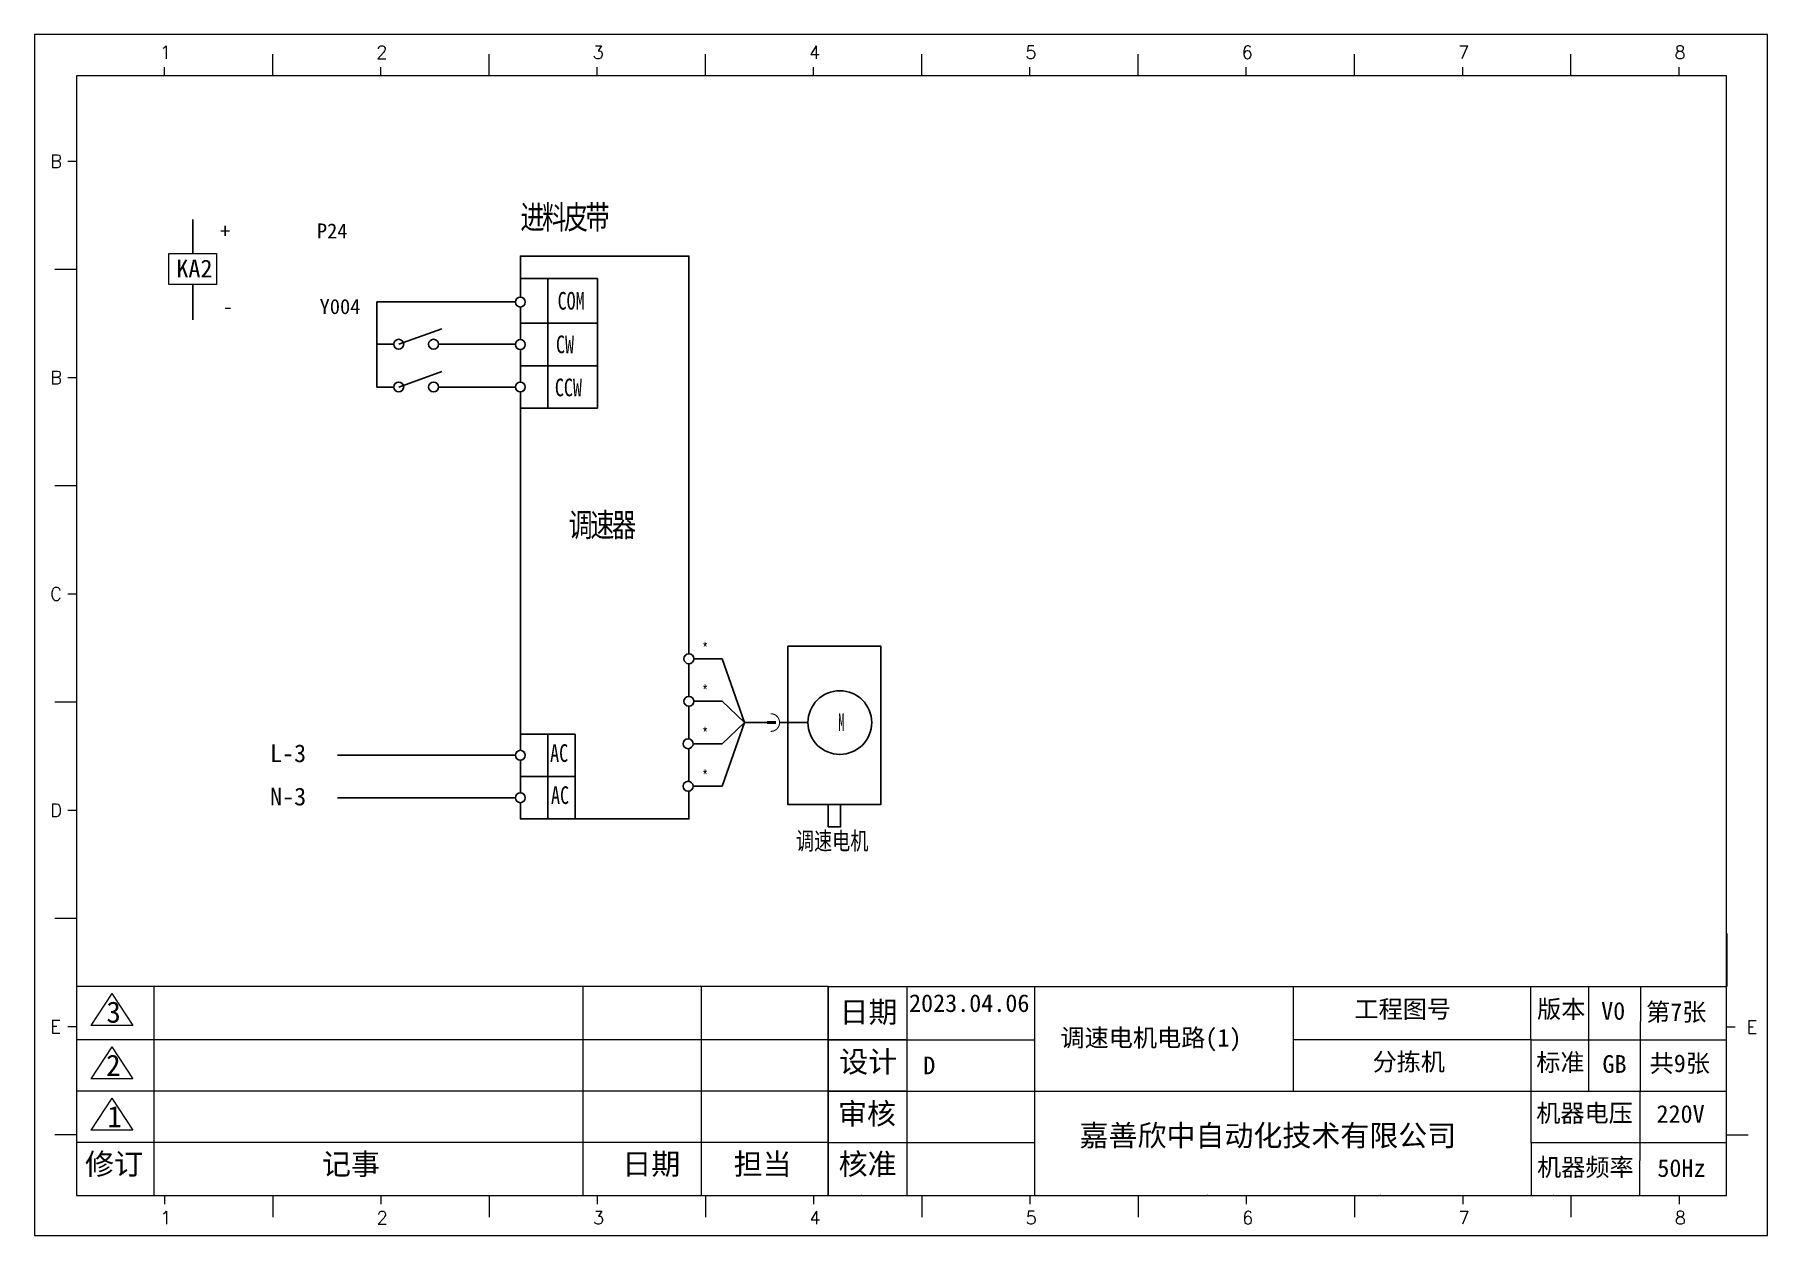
# Model space of a CAD drawing. Header units: millimetres. Extents: x 40430 to 48442, y -3636 to 4180.
# Drawn here: x 45767 to 46354, y 2495 to 2902 of the extents above; entities that cross this region are included whole.
import ezdxf
from ezdxf.enums import TextEntityAlignment as Align

# ---------------------------------------------------------------- set-up
doc = ezdxf.new("R2010")
doc.units = ezdxf.units.MM
for name, color, linetype in [('ABDE_DENG', 4, 'Continuous'), ('ABDE_LIN', 1, 'Continuous'), ('WORD', 102, 'Continuous'), ('文本', 6, 'Continuous')]:
    doc.layers.add(name, color=color, linetype=linetype)
doc.styles.add('3.0Rockwell', font='ROCK.TTF', dxfattribs={"width": 0.75, "height": 3})
doc.styles.add('5.0宋体', font='', dxfattribs={"width": 0.75, "height": 5})
doc.styles.add('5.0罗马', font='times.ttf', dxfattribs={"width": 0.5, "height": 5})
doc.styles.add('SIMPLEX', font='SIMPLEX')
doc.styles.get("Standard").update_dxf_attribs({"font": ''})
doc.styles.add('SYS', font='romans.shx', dxfattribs={"width": 0.7})
doc.styles.get('5.0宋体').set_extended_font_data('SimSun')
doc.styles.get('Standard').set_extended_font_data('SimSun')

msp = doc.modelspace()

# ---------------------------------------------------------------- texts
at = {"color": 0, "lineweight": 9, "style": 'SIMPLEX'}
for s, height, p in [('1', 4.400270579437593, (45809.2809184107, 2894.068480678645)), ('2', 4.400270579437593, (45882.61876140133, 2894.068480678645)), ('3', 4.400270579437593, (45955.95660439196, 2894.068480678645)), ('4', 4.400270579437593, (46029.29444738259, 2894.068480678645)), ('5', 4.400270579437593, (46102.63229037319, 2894.068480678645)), ('6', 4.400270579437593, (46175.97013336382, 2894.068480678645)), ('7', 4.400270579437593, (46249.30797635445, 2894.068480678645)), ('8', 4.400270579437593, (46322.64581934508, 2894.068480678645)), ('B', 4.458940853830094, (45772.08854673772, 2857.08681026161)), ('B', 4.458940853830094, (45772.08854673772, 2783.748967270985)), ('C', 4.458940853830094, (45772.08854673772, 2710.411124280356)), ('D', 4.458940853830094, (45772.08854673772, 2637.073281289733)), ('E', 4.458940853830094, (45772.08854673772, 2563.735438299104)), ('E', 4.458940853830094, (46347.03781650737, 2563.590567436426)), ('1', 4.400270579437593, (45809.41288413388, 2498.942452646324)), ('2', 4.400270579437593, (45882.75072712449, 2498.942452646324)), ('3', 4.400270579437593, (45956.08857011512, 2498.942452646324)), ('4', 4.400270579437593, (46029.42641310575, 2498.942452646324)), ('5', 4.400270579437593, (46102.76425609637, 2498.942452646324)), ('6', 4.400270579437593, (46176.102099087, 2498.942452646324)), ('7', 4.400270579437593, (46249.43994207763, 2498.942452646324)), ('8', 4.400270579437593, (46322.77778506826, 2498.942452646324))]:
    msp.add_text(s, height=height, dxfattribs=at).set_placement(p)
at = {"color": 4, "lineweight": 30, "char_height": 8, "attachment_point": 7, "style": '5.0宋体'}
for s, insert, width in [('\\pt6.667;{\\T0.9;\\C256;进料皮带}', (45931.45157010108, 2835.446041831582), 150.5853492691258), ('\\pt6.667;{\\T0.9;\\C256;调速器}', (45947.77994766487, 2731.163164121014), 28.56219995990432)]:
    msp.add_mtext(s, dxfattribs=dict(at, insert=insert, width=width))
at = {"lineweight": 9}
note = msp.add_mtext_dynamic_manual_height_columns('\\pi-15.246,l20.328,t20.328;+', width=5.082000000000001, gutter_width=12.5, heights=[5.082000000000001, 0], dxfattribs=dict(at, insert=(45824.59751518832, 2838.235126318445), char_height=5.082000000000001, attachment_point=1))
for column, words in zip(note.columns.linked_columns, ['\\pl20.328,t0,20.328;^IP24']):
    column.text = words
at = {"color": 0, "lineweight": 9, "attachment_point": 1}
for s, insert, char_height, width in [('KA2', (45814.8614259049, 2825.949615458498), 6, 12.28270072731766), ('3', (45791.14421157179, 2574.469486074286), 7.199999999993452, 80.39999999992688), ('日期', (46039.66151255593, 2574.528209209191), 7.199999999993452, 80.39999999992688), ('{\\fSimSun|b0|i0|c134|p2;工程图号}', (46214.17993471987, 2574.901696359499), 5.999999999994543, 93.94654740826618), ('{\\fSimSun|b0|i0|c134|p2;版本}', (46276.07934693055, 2574.901696359499), 5.999999999994543, 93.94654740826618), ('{\\fSimSun|b0|i0|c134|p2;V0}', (46297.79654205247, 2574.283730523235), 5.999999999994543, 93.94654740826618), ('{\\fSimSun|b0|i0|c134|p2;第7张}', (46313.01611397664, 2573.911148192625), 5.999999999994543, 93.94654740826618), ('2', (45791.0508404276, 2556.457785376197), 7.199999999993452, 80.39999999992688), ('{\\fFangSong_GB2312|b0|i0|c134|p0;设计}', (46039.53327539048, 2557.660009858943), 7.199999999993452, 80.39999999992688), ('{\\f宋体|b0|i0|c134|p2;标准}', (46275.79722516656, 2556.845903464216), 5.999999999994543, 93.94654740826618), ('{\\f宋体|b0|i0|c134|p2;GB}', (46298.23842431144, 2556.281659936239), 5.999999999994543, 93.94654740826618), ('{\\fSimSun|b0|i0|c134|p2;共9张}', (46314.23469919916, 2556.536884407809), 5.999999999994543, 93.94654740826618), ('1', (45791.48144776476, 2539.062112721179), 7.199999999993452, 80.39999999992688), ('{\\fFangSong_GB2312|b0|i0|c134|p0;审核}', (46039.12967135373, 2540.055259133837), 7.199999999993452, 80.39999999992688), ('{\\f宋体|b0|i0|c134|p2;机器电压}', (46275.79722516656, 2539.6364758609), 5.999999999994543, 93.94654740826618), ('{\\fSimSun|b0|i0|c134|p2; 220V}', (46312.4730544851, 2539.354354096911), 5.999999999994543, 93.94654740826618), ('修订', (45783.91527761336, 2522.973667954829), 7.199999999993452, 80.39999999992688), ('记事', (45864.21191158671, 2522.973667954829), 7.199999999993452, 80.39999999992688), ('日期', (45966.0405988955, 2522.973667954829), 7.199999999993452, 80.39999999992688), ('担当', (46003.75454649515, 2522.973667954829), 7.199999999993452, 80.39999999992688), ('{\\fFangSong_GB2312|b0|i0|c134|p0;核准}', (46039.35007898184, 2522.973667954829), 7.199999999993452, 80.39999999992688), ('{\\f宋体|b0|i0|c134|p2;机器频率}', (46276.07934693055, 2521.298561201629), 5.999999999994543, 93.94654740826618), ('{\\f宋体|b0|i0|c134|p2; 50Hz}', (46312.75517624909, 2521.016439437641), 5.999999999994543, 93.94654740826618)]:
    msp.add_mtext(s, dxfattribs=dict(at, insert=insert, char_height=char_height, width=width))
at = {"lineweight": 9}
note = msp.add_mtext_dynamic_manual_height_columns('\\pi-15.246,l25.41,t25.41;-', width=5.082000000000001, gutter_width=12.5, heights=[5.082000000000001, 0], dxfattribs=dict(at, insert=(45820.42747208583, 2812.605019214932), char_height=5.082000000000001, attachment_point=1))
for column, words in zip(note.columns.linked_columns, ['\\pl25.41,t0,25.41;^I Y004']):
    column.text = words
at = {"char_height": 6, "attachment_point": 1}
for s, insert, width, style in [('{\\fSimSun|b0|i0|c0|p2;\\C6;M}', (46039.2520896122, 2672.151011037974), 248.1409206612446, '5.0罗马'), ('{\\C6;调速电机}', (46024.8684559234, 2631.914440204927), 52.71491163262471, '5.0宋体')]:
    msp.add_mtext(s, dxfattribs=dict(at, insert=insert, width=width, style=style))
at = {"lineweight": 9, "attachment_point": 1}
for s, insert, char_height, width in [('2023.04.06', (46063.19559682742, 2576.917896317915), 5.999999999994543, 93.94654740826618), ('{\\fSimSun|b0|i0|c134|p2;D}', (46068.01867252157, 2555.796090628724), 6, 93.94654740835162), ('分拣机', (46220.32041220645, 2557.022219094025), 5.999999999994543, 93.94654740826618), ('{\\fSimSun|b1|i0|c134|p34;嘉善欣中自动化技术有限公司}', (46120.99761910854, 2532.629160201055), 7.199999999993452, 179.078118627901)]:
    msp.add_mtext(s, dxfattribs=dict(at, insert=insert, char_height=char_height, width=width))
at = {"color": 0, "lineweight": 9, "insert": (46114.52654652569, 2565.179283754771), "char_height": 5.999999999994543, "attachment_point": 1}
msp.add_mtext_dynamic_manual_height_columns('调速电机电路(1)', width=75.01224434101823, gutter_width=12.5, heights=[0], dxfattribs=at)
at = {"layer": 'WORD', "char_height": 4, "attachment_point": 1, "style": '3.0Rockwell'}
for insert, width in [((45993.06275942939, 2696.130465292217), 7.819946757956495), ((45993.06275942939, 2681.730465292219), 5.727567857360555), ((45993.06275942939, 2667.33046529222), 6.525171708300332), ((45993.06275942939, 2652.93046529222), 7.424227630221139)]:
    msp.add_mtext('{\\fSimSun|b0|i0|c134|p2;*}', dxfattribs=dict(at, insert=insert, width=width))
at = {"layer": '文本', "color": 0, "char_height": 6, "width": 50.76668478651963, "attachment_point": 1, "style": '5.0宋体'}
for s, insert in [('COM', (45944.08589089124, 2815.013791733964)), ('CW', (45943.5303547873, 2800.24723850692)), ('CCW', (45943.15119225261, 2785.638217290737)), ('{\\W1;\\C256;L-3}', (45846.59577704583, 2661.617211362161)), ('AC', (45941.53944631946, 2661.691591218985)), ('{\\W1;\\C256;N-3}', (45846.61828499957, 2646.957302210065)), ('AC', (45941.84566172145, 2647.427375703012))]:
    msp.add_mtext(s, dxfattribs=dict(at, insert=insert))

# ---------------------------------------------------------------- blocks, each defined once
blk = doc.blocks.new('S_110')
at = {"color": 3, "linetype": 'Continuous', "const_width": 0.3}
blk.add_lwpolyline([(-2.5, -2.5, -1), (2.5, -2.5, -1)], format="xyb", dxfattribs=at)
at = {"color": 3, "linetype": 'Continuous'}
blk.add_lwpolyline([(0, 0), (0, 2.733000000000174)], dxfattribs=at)
for points, const_width in [([(0, -3.557877853301761), (0, -1.057877853301761)], 0.9), ([(0, -5.233000000000174), (0, -2.5)], 0.3)]:
    blk.add_lwpolyline(points, dxfattribs=dict(at, const_width=const_width))
at = {"style": 'SYS', "width": 0.7, "flags": 1}
for tag in ['XYVALUE', 'VALUE']:
    blk.add_attdef(tag, text='', height=0.02, dxfattribs=at).set_placement((0.1149999999997817, 5.733000000000174), align=Align.MIDDLE)
blk = doc.blocks.new('插头和插座')
at = {"layer": 'ABDE_DENG', "linetype": 'Continuous', "rotation": 90}
blk.add_blockref('S_110', (-5.233000000000174, 0), dxfattribs=at)

# ---------------------------------------------------------------- linework, layer by layer
at = {"color": 0, "lineweight": 9}
for p, q in [((45847.50687039174, 2888.323013918978), (45847.50687039174, 2895.65679821804)), ((45920.84471338237, 2888.323013918978), (45920.84471338237, 2895.65679821804)), ((45994.18255637298, 2888.323013918978), (45994.18255637298, 2895.65679821804)), ((46067.52039936361, 2888.323013918978), (46067.52039936361, 2895.65679821804)), ((46140.85824235424, 2888.323013918978), (46140.85824235424, 2895.65679821804)), ((46214.19608534487, 2888.323013918978), (46214.19608534487, 2895.65679821804)), ((46287.5339283355, 2888.323013918978), (46287.5339283355, 2895.65679821804)), ((45810.83794889643, 2888.323013918978), (45810.83794889643, 2891.256527638607)), ((45884.17579188706, 2888.323013918978), (45884.17579188706, 2891.256527638607)), ((45957.51363487767, 2888.323013918978), (45957.51363487767, 2891.256527638607)), ((46030.85147786829, 2888.323013918978), (46030.85147786829, 2891.256527638607)), ((46104.18932085892, 2888.323013918978), (46104.18932085892, 2891.256527638607)), ((46177.52716384955, 2888.323013918978), (46177.52716384955, 2891.256527638607)), ((46250.86500684018, 2888.323013918978), (46250.86500684018, 2891.256527638607)), ((46324.20284983081, 2888.323013918978), (46324.20284983081, 2891.256527638607)), ((46340.33717528875, 2888.323013918978), (45780.97522493318, 2888.323013918978)), ((45780.97522493318, 2888.323013918978), (45780.97522493318, 2508.709533477781)), ((46340.33717528875, 2508.709533477781), (46340.33717528875, 2888.323013918978)), ((45780.97522493318, 2859.249755404378), (45778.04171121356, 2859.249755404378)), ((45780.97522493318, 2822.580833909064), (45773.64144063411, 2822.580833909064)), ((45780.97522493318, 2785.91191241375), (45778.04171121356, 2785.91191241375)), ((45780.97522493318, 2749.242990918436), (45773.64144063411, 2749.242990918436)), ((45780.97522493318, 2712.574069423122), (45778.04171121356, 2712.574069423122)), ((45780.97522493318, 2675.905147927807), (45773.64144063411, 2675.905147927807)), ((45780.97522493318, 2639.236226432497), (45778.04171121356, 2639.236226432497)), ((45780.97522493318, 2602.567304937183), (45773.64144063411, 2602.567304937183)), ((46340.33840715254, 2597.513944193392), (46340.33840715254, 2579.553932805056)), ((45807.23618802844, 2579.524280183995), (45807.23618802844, 2508.709533477781)), ((45952.62891838468, 2579.524280183995), (45952.62891838468, 2508.709533477781)), ((45992.79152484629, 2579.524280183995), (45992.79152484629, 2508.709533477781)), ((46035.80859555975, 2579.524280183995), (46035.80859555975, 2508.72428018406)), ((46035.80859555975, 2579.522996257635), (46340.33717528875, 2579.509533477717)), ((46062.43383657021, 2579.509533477717), (46062.43383657021, 2508.709533477781)), ((46105.73717528897, 2579.509533477717), (46105.73717528897, 2508.709533477781)), ((46193.44499679642, 2579.594460517139), (46193.44499679642, 2544.047118254552)), ((46273.84969953322, 2579.594460517139), (46274.0714957294, 2508.74048316263)), ((46293.51978032503, 2579.471517917047), (46293.48164980536, 2544.094220139551)), ((46311.08977237974, 2579.594460517139), (46310.80889497179, 2508.717520088602)), ((45793.02638925034, 2577.140906322819), (45785.92072615292, 2566.302860236282)), ((45793.02638925034, 2577.140906322819), (45800.13205234776, 2566.302860236282)), ((45780.97522493318, 2565.898383441868), (45778.04171121356, 2565.898383441868)), ((46062.06955865501, 2561.519952851014), (45780.97522493318, 2561.512579497875)), ((45800.13205234776, 2566.302860236282), (45785.92072615292, 2566.302860236282)), ((46035.80859555975, 2561.519952851014), (46105.73717528897, 2561.509533477735)), ((46273.90631128849, 2561.509533477735), (46193.44499679642, 2561.509533477735)), ((46273.84969953322, 2561.509533477735), (46340.33717528875, 2561.509533477735)), ((46340.33717528875, 2565.898383441874), (46343.27068900837, 2565.898383441874)), ((45793.02593294645, 2559.129205624729), (45785.92026984903, 2548.291159538192)), ((45793.02593294645, 2559.129205624729), (45800.13159604387, 2548.291159538192)), ((46062.06955865501, 2544.124280184028), (45780.97522493318, 2544.116906830889)), ((45800.13159604387, 2548.291159538192), (45785.92026984903, 2548.291159538192)), ((46035.80859555975, 2544.11995285103), (46105.73717528897, 2544.10953347775)), ((46105.73717528897, 2544.10953347775), (46340.33717528875, 2544.109533477751)), ((45793.02638925034, 2541.733532969712), (45785.92072615292, 2530.895486883174)), ((45793.02638925034, 2541.733532969712), (45800.13205234776, 2530.895486883174)), ((45780.97522493318, 2529.229461946559), (45773.64144063411, 2529.229461946559)), ((46035.80859555975, 2526.719971576184), (45780.97522493318, 2526.719971576184)), ((45800.13205234776, 2530.895486883174), (45785.92072615292, 2530.895486883174)), ((46035.80859555975, 2526.719971576184), (46105.71778209975, 2526.709555092493)), ((46274.13182129721, 2526.709533477765), (46340.33717528875, 2526.709533477766)), ((46340.33717528875, 2529.229461946559), (46347.67095958782, 2529.229461946559)), ((45780.97522493318, 2508.709533477781), (46340.33717528875, 2508.709533477781)), ((45810.83794889643, 2508.709533477781), (45810.83794889643, 2505.776019758152)), ((45847.50687039174, 2508.709533477781), (45847.50687039174, 2501.375749178714)), ((45884.17579188706, 2508.709533477781), (45884.17579188706, 2505.776019758152)), ((45920.84471338237, 2508.709533477781), (45920.84471338237, 2501.375749178714)), ((45957.51363487767, 2508.709533477781), (45957.51363487767, 2505.776019758152)), ((45994.182556373, 2508.709533477781), (45994.182556373, 2501.375749178714)), ((46030.85147786829, 2508.709533477781), (46030.85147786829, 2505.776019758152)), ((46067.52039936361, 2508.709533477781), (46067.52039936361, 2501.375749178714)), ((46104.18932085892, 2508.709533477781), (46104.18932085892, 2505.776019758152)), ((46140.85824235424, 2508.709533477781), (46140.85824235424, 2501.375749178714)), ((46177.52716384955, 2508.709533477781), (46177.52716384955, 2505.776019758152)), ((46214.19608534487, 2508.709533477781), (46214.19608534487, 2501.375749178714)), ((46250.86500684018, 2508.709533477781), (46250.86500684018, 2505.776019758152)), ((46287.5339283355, 2508.709533477781), (46287.5339283355, 2501.375749178714)), ((46324.20284983081, 2508.709533477781), (46324.20284983081, 2505.776019758152))]:
    msp.add_line(p, q, dxfattribs=at)
at = {"linetype": 'ByBlock', "lineweight": -2}
for p, q in [((45820.42747208583, 2828.071431126524), (45820.42747208583, 2839.560805498359)), ((45820.42747208583, 2817.502827875376), (45820.42747208583, 2805.534594794384)), ((45882.82850669287, 2811.683716015369), (45882.82850669288, 2782.779377989167)), ((45890.23180310157, 2797.283716015369), (45904.82152577333, 2802.494238423177)), ((45888.55267663798, 2797.283716015369), (45882.82850669287, 2797.283716015369)), ((45890.23180310158, 2782.779377989167), (45904.82152577334, 2787.989900396975)), ((45888.55267663799, 2782.779377989167), (45882.82850669288, 2782.779377989167)), ((45869.49494814116, 2657.94345876083), (45904.74703810365, 2657.943458760839)), ((45869.49491949673, 2643.543469456534), (45904.74700945923, 2643.543469456543))]:
    msp.add_line(p, q, dxfattribs=at)
at = {"color": 7, "ltscale": 0.1}
for p, q in [((45931.45173953545, 2819.60275522024), (45940.74373330476, 2819.60275522024)), ((45940.74368823931, 2819.602740287707), (45957.58479588313, 2819.602740287707)), ((45957.58479588313, 2819.602740287707), (45957.58479588312, 2775.579377989167)), ((45931.45173953545, 2804.379377989168), (45957.58479588314, 2804.379377989168)), ((45931.45173953545, 2789.979377989168), (45957.58479588313, 2789.97937798917)), ((45931.45173953545, 2775.579377989167), (45931.45173953545, 2659.622585224428)), ((45931.45173953545, 2775.579377989167), (45957.58479588313, 2775.579377989167)), ((45931.45173953545, 2665.14345876084), (45950.03572707406, 2665.143458760844)), ((45940.74373330476, 2665.143458760842), (45940.74373330476, 2636.343458760837)), ((45950.03572707406, 2665.14345876084), (45950.03572707406, 2636.343458760842)), ((45929.77261307185, 2657.943458760839), (45904.74703810365, 2657.943458760839)), ((45931.45173953545, 2656.264332297251), (45931.45173953545, 2645.10664339228)), ((45931.45173953545, 2650.74345876084), (45950.03572707406, 2650.743458760842)), ((45929.77261307185, 2643.54345876084), (45904.74703810365, 2643.54345876084)), ((45931.45173953545, 2641.864332297251), (45931.45173953545, 2636.34345876084)), ((45931.45173953545, 2636.34345876084), (45950.03572707406, 2636.343458760842))]:
    msp.add_line(p, q, dxfattribs=at)
for p, q in [((45929.77585789971, 2811.683716015369), (45882.82850669287, 2811.683716015369)), ((45931.45173953545, 2809.90025152558), (45931.45173953545, 2798.858504452757)), ((45929.77585789971, 2797.283716015369), (45903.70727592442, 2797.283716015369)), ((45931.45173953545, 2795.50025152558), (45931.45173953545, 2784.458504452758)), ((45929.77261307186, 2782.779377989167), (45903.71913137483, 2782.779377989167)), ((45988.56854258836, 2703.363486676289), (45988.56854258836, 2692.321739603465)), ((45990.24766905194, 2690.642613139876), (45999.83721636802, 2690.642613139876)), ((46007.4181007361, 2669.03398786154), (45999.83721636802, 2690.642613139876)), ((45988.56854258836, 2688.963486676288), (45988.56854258836, 2677.921739603466)), ((45990.24766905194, 2676.242613139878), (45999.83721636802, 2676.242613139878)), ((45999.83721636802, 2676.242613139878), (46007.4181007361, 2669.03398786154)), ((46007.4181007361, 2669.03398786154), (45999.83721636802, 2661.842613139878)), ((46007.4181007361, 2669.03398786154), (45999.83721636802, 2647.44261313988)), ((46007.4181007361, 2669.03398786154), (46017.31396987427, 2669.03398786154)), ((46022.60383937509, 2669.03398786154), (46028.94688720194, 2669.03398786154)), ((45990.24766905194, 2661.842613139878), (45999.83721636802, 2661.842613139878)), ((45990.24766905194, 2647.44261313988), (45999.83721636802, 2647.44261313988))]:
    msp.add_line(p, q)
at = {"color": 0, "lineweight": 9}
for points in [[(45766.83025160007, 2495.190177996972), (46354.1265043773, 2495.190177996972), (46354.1265043773, 2902.239010201879), (45766.83025160007, 2902.239010201879)], [(45812.36454435308, 2828.071431126524), (45828.49039981858, 2828.071431126524), (45828.49039981858, 2817.502827875376), (45812.36454435308, 2817.502827875376)], [(46035.80859555975, 2579.524280183995), (45780.97522493318, 2579.524280183995), (45780.97522493318, 2508.709533477781), (46035.80859555975, 2508.709533477781)]]:
    msp.add_lwpolyline(points, close=True, dxfattribs=at)
for points in [[(45931.45173953545, 2813.258504452755), (45931.45173953545, 2827.165789471741), (45988.56854258836, 2827.165789471741), (45988.56854258836, 2807.013791733964)], [(45931.45173953545, 2813.258504452755), (45931.45173953545, 2819.60275522024), (45940.74373330476, 2819.60275522024), (45940.74373330476, 2775.579377989167)], [(45931.45173953545, 2798.858504452757), (45931.45173953545, 2809.900251525578)], [(45988.56854258836, 2807.013791733964), (45988.56854258836, 2692.321739603464)], [(45931.45173953545, 2784.458504452758), (45931.45173953545, 2795.50025152558)], [(45931.45173953545, 2770.058504452757), (45931.45173953545, 2781.10025152558)], [(45988.56854258836, 2703.363486676286), (45988.56854258836, 2692.321739603465)], [(45988.56854258836, 2688.963486676288), (45988.56854258836, 2677.921739603466)], [(45988.56854258836, 2688.963486676287), (45988.56854258836, 2677.921739603465)], [(45988.56854258836, 2674.563486676288), (45988.56854258836, 2663.504489046795)], [(45988.56854258836, 2674.563486676288), (45988.56854258836, 2663.504489046794)], [(45931.45173953545, 2645.222585224429), (45931.45173953545, 2656.264332297253)], [(45988.56854258836, 2660.180737232959), (45988.56854258836, 2649.104489046795)], [(45988.56854258836, 2660.180737232958), (45988.56854258836, 2651.434929047892)], [(45931.45173953545, 2645.10664339228), (45931.45173953545, 2649.386900331084)], [(45988.56854258836, 2649.321577853396), (45988.5685410516, 2649.104489268789)], [(45988.56851752306, 2645.78073361227), (45988.56845071749, 2636.34345876084), (45931.45173953545, 2636.34345876084), (45931.45173953545, 2641.864332297251)]]:
    msp.add_lwpolyline(points)
at = {"ltscale": 0.05}
for points in [[(45931.45173953545, 2809.90025152558), (45931.45173953545, 2798.858504452757)], [(45931.45173953545, 2795.50025152558), (45931.45173953545, 2784.458504452758)], [(45988.56854258836, 2703.363486676289), (45988.56854258836, 2692.321739603465)], [(45988.56854258836, 2688.963486676288), (45988.56854258836, 2677.921739603466)]]:
    msp.add_lwpolyline(points, dxfattribs=at)
msp.add_lwpolyline([(46022.11385456067, 2694.916451076926), (46053.66134007364, 2694.916451076926), (46053.66134007364, 2641.278150300177), (46022.11385456067, 2641.278150300177)], close=True)
at = {"lineweight": 25, "ltscale": 0.1}
msp.add_lwpolyline([(46035.80055300337, 2641.278150300177), (46039.97464163093, 2641.278150300177), (46039.97464163093, 2633.661827505536), (46035.80055300337, 2633.661827505536)], close=True, dxfattribs=at)
at = {"ltscale": 0.05}
for centre in [(45931.45173953545, 2811.579377989167), (45890.23180310157, 2797.283716015369), (45902.02814946083, 2797.283716015369), (45931.45173953545, 2797.179377989168), (45890.23180310158, 2782.779377989167), (45902.04000491124, 2782.779377989167), (45931.45173953545, 2782.779377989167), (45988.56854258836, 2690.642613139876), (45988.56854258836, 2676.242613139876), (45988.32847145155, 2661.842613139876), (45931.45173953545, 2657.943458760839), (45988.32847145155, 2647.442613139876), (45931.45173953545, 2643.54345876084)]:
    msp.add_circle(centre, 1.679126463588545, dxfattribs=at)
msp.add_circle((46039.74688720194, 2669.03398786154), 10.79999999999839)
at = {"color": 0, "lineweight": 9}
for p in [(46047.08717528902, 2508.709533477781), (46105.73717528897, 2508.709533477781), (46164.38717528891, 2508.709533477781), (46223.03717528886, 2508.709533477781), (46281.68717528881, 2508.709533477781)]:
    msp.add_point(p, dxfattribs=at)

# ---------------------------------------------------------------- block references
at = {"layer": 'ABDE_LIN', "linetype": 'Continuous', "xscale": 1.200000000004366, "yscale": 1.199999999999818, "zscale": 1.2, "rotation": 180}
msp.add_blockref('插头和插座', (46013.04463937509, 2669.03398786154), dxfattribs=at)

msp.set_redraw_order([(e.dxf.handle, doc.entitydb.next_handle()) for e in msp.query("TEXT MTEXT ATTDEF DIMENSION ARC_DIMENSION")])  # texts and dimensions are drawn at this point

doc.saveas('drawing.dxf')
